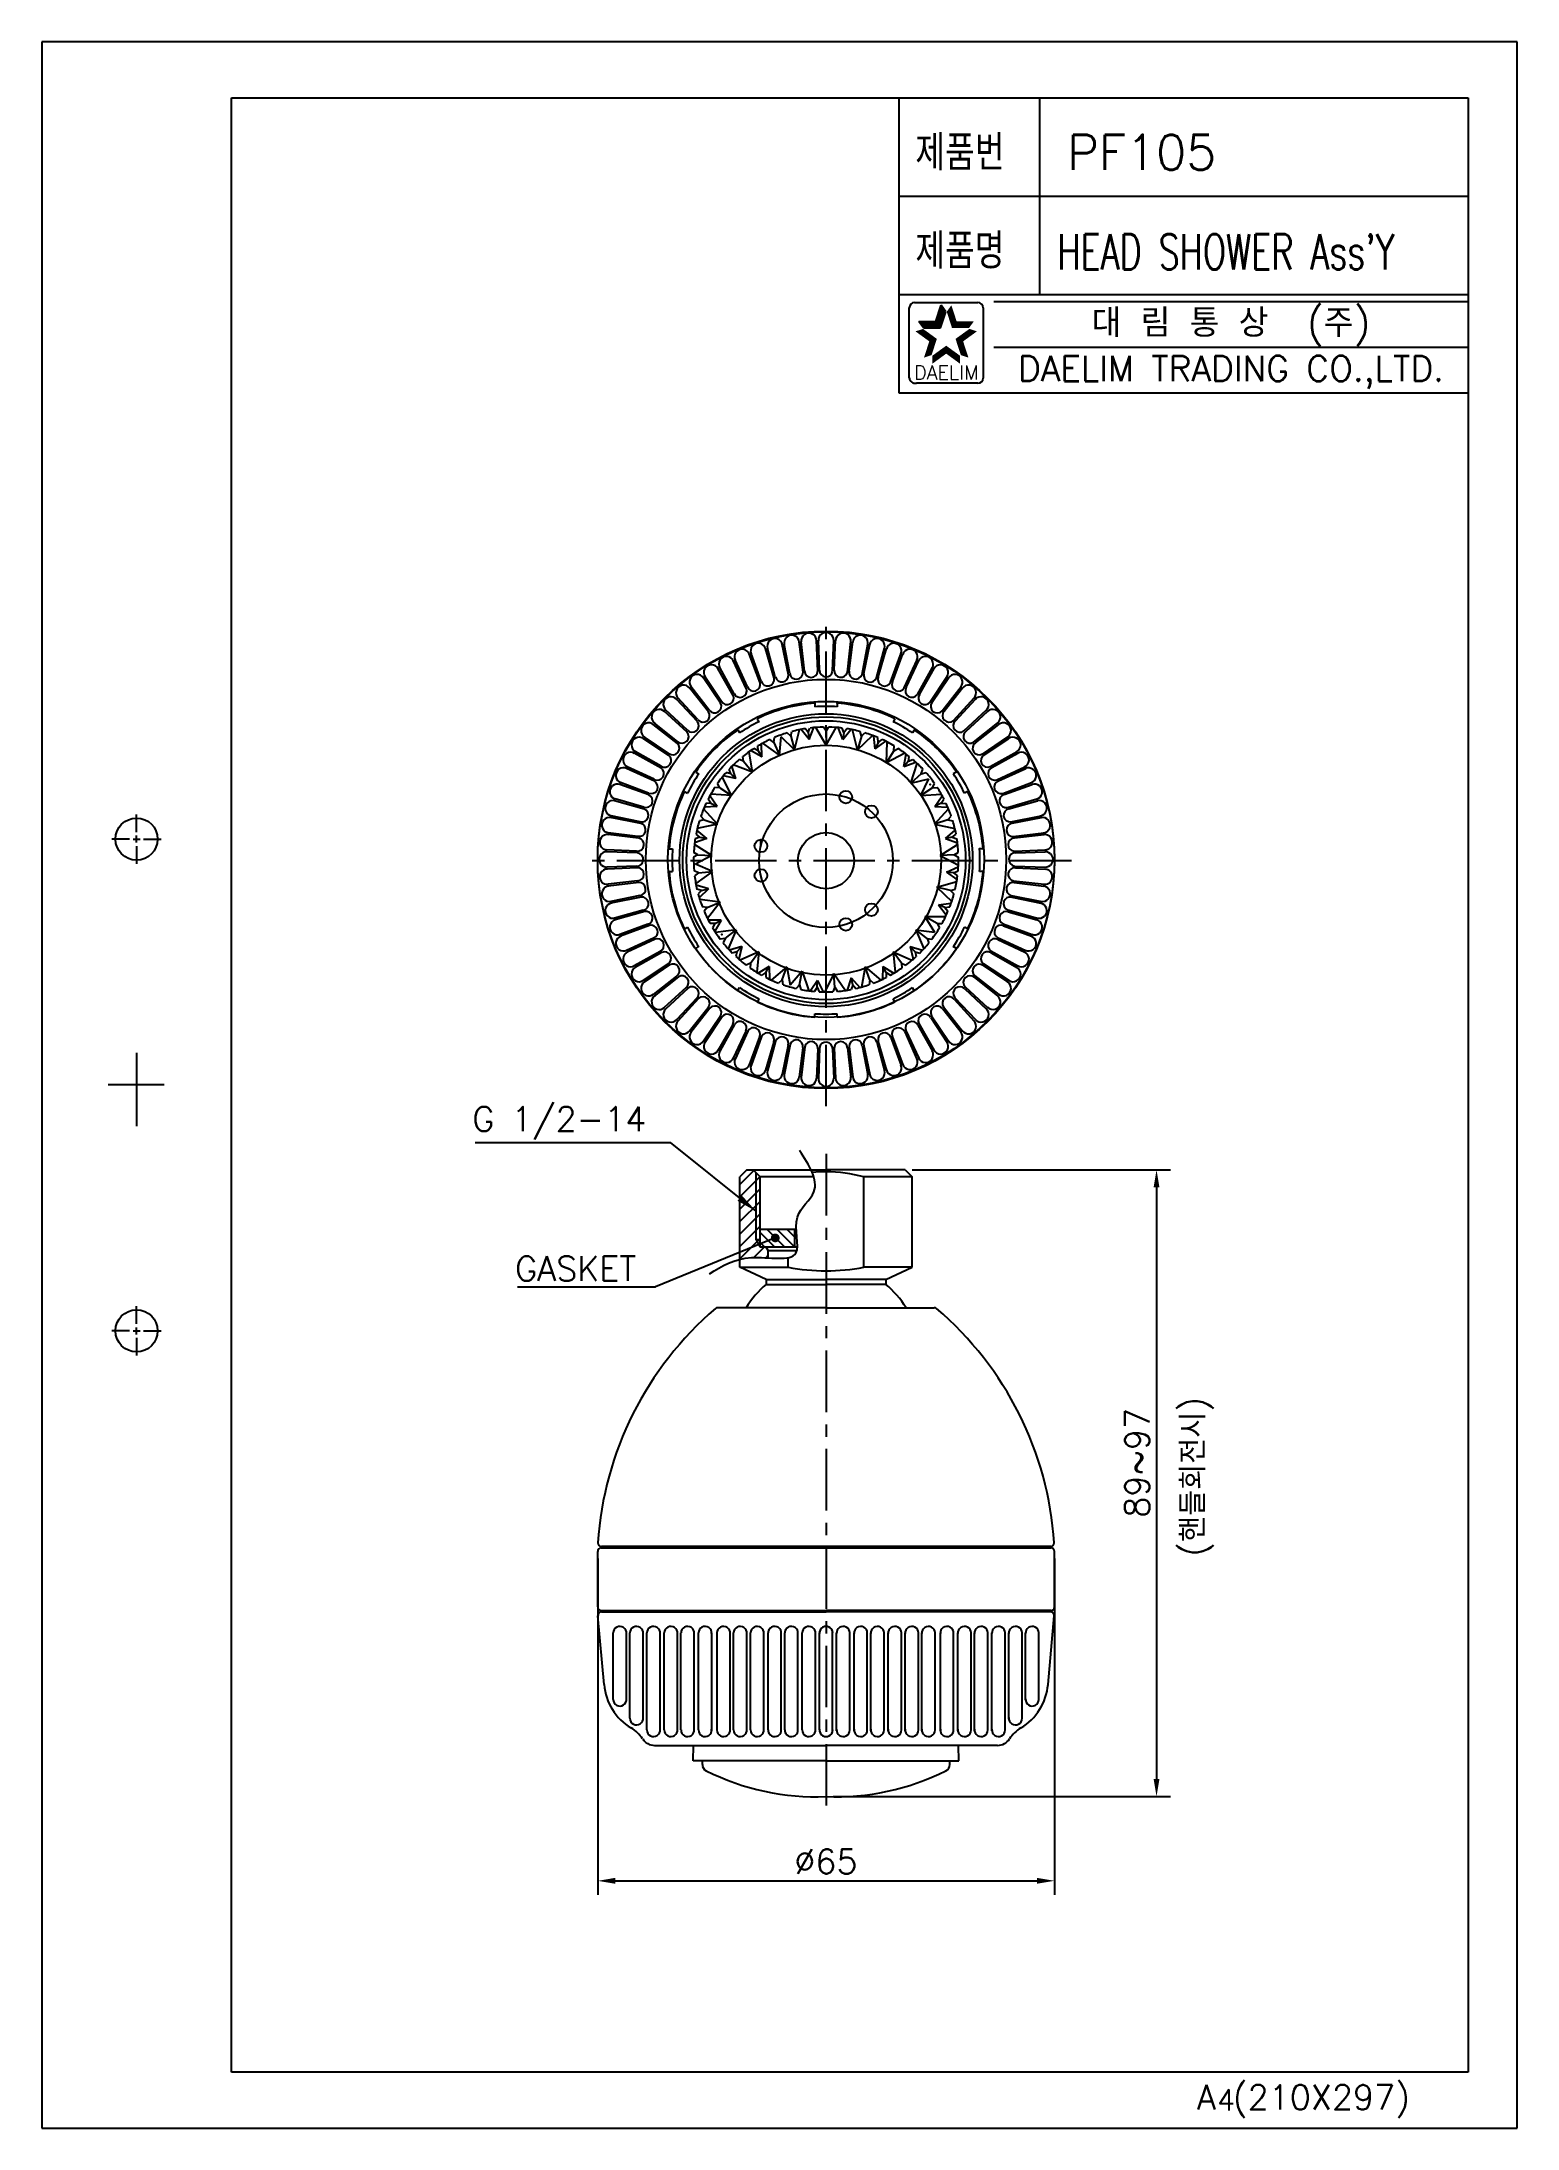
# Model space of a CAD drawing. Extents: x 62304 to 62514, y -28661 to -28364.
import ezdxf
from ezdxf.enums import TextEntityAlignment as Align

# ---------------------------------------------------------------- set-up
doc = ezdxf.new("R2010")
doc.units = 0
doc.header["$LTSCALE"] = 7
doc.header["$MEASUREMENT"] = 0
doc.linetypes.add('CENTER', pattern=[2, 1.25, -0.25, 0.25, -0.25])
doc.layers.get('0').update_dxf_attribs({"color": 2, "linetype": 'CONTINUOUS'})
for name, color, linetype in [('CL', 1, 'CENTER'), ('D', 2, 'CONTINUOUS'), ('DIM', 2, 'CONTINUOUS'), ('DWG', 7, 'CONTINUOUS'), ('HATCHING', 3, 'CONTINUOUS'), ('TXT', 4, 'CONTINUOUS')]:
    doc.layers.add(name, color=color, linetype=linetype)
doc.styles.add('GHS', font='ROMANS.shx', dxfattribs={"bigfont": 'GHS.shx'})
doc.styles.add('ROMANS', font='romans', dxfattribs={"bigfont": 'GHS.shx'})
doc.dimstyles.get("Standard").update_dxf_attribs({"dimscale": 0, "dimtxt": 3.5, "dimasz": 3, "dimexe": 2, "dimexo": 1, "dimgap": 1, "dimtad": 1, "dimdec": 4, "dimdsep": 46, "dimtxsty": 'GHS', "dimcen": 2, "dimclrd": 256, "dimclre": 256, "dimclrt": 256, "dimadec": 4, "dimazin": 2, "dimtfac": 1, "dimtdec": 4, "dimtmove": 0, "dimatfit": 0, "dimfxl": 0, "dimtolj": 1, "dimtzin": 0, "dimlwd": -1, "dimlwe": -1, "dimarcsym": 0})

msp = doc.modelspace()

# ---------------------------------------------------------------- texts
at = {"color": 7, "style": 'GHS'}
msp.add_text('PF105', height=5, dxfattribs=at).set_placement((62461.03, -28380.24), align=Align.MIDDLE)
at = {"style": 'GHS', "width": 0.7}
msp.add_text("HEAD SHOWER Ass'Y", height=5, dxfattribs=at).set_placement((62449.02, -28396.89))
at = {"color": 7, "linetype": 'Continuous'}
for s, height, style, p in [('대 림 통 상  (주)', 4, 'GHS', (62473.72, -28404.8)), ('DAELIM TRADING CO.,LTD.', 3.6, 'ROMANS', (62473.72, -28411.56))]:
    msp.add_text(s, height=height, dxfattribs=dict(at, style=style)).set_placement(p, align=Align.MIDDLE)
at = {"color": 2, "linetype": 'Continuous', "style": 'ROMANS'}
msp.add_text('DAELIM', height=2, dxfattribs=at).set_placement((62433.19, -28412.56), align=Align.CENTER)
at = {"color": 7, "style": 'GHS'}
msp.add_text('A (210X297)', height=3.5, dxfattribs=at).set_placement((62468.89, -28658.83))
at = {"layer": 'D', "style": 'GHS', "width": 0.8}
for s, p in [('제품번', (62428.8, -28382.8)), ('제품명', (62428.8, -28396.8))]:
    msp.add_text(s, height=5, dxfattribs=at).set_placement(p)
at = {"layer": 'DIM', "style": 'GHS'}
for s, p in [('G 1/2-14', (62365.75, -28519.58)), ('GASKET', (62371.83, -28540.88))]:
    msp.add_text(s, height=3.5, dxfattribs=at).set_placement(p)
msp.add_text('(핸들회전시)', height=3.5, rotation=90, dxfattribs=at).set_placement((62470.07, -28580.12))
at = {"layer": 'DIM', "insert": (62460.37, -28566.77), "char_height": 3.5, "attachment_point": 5, "rotation": 90, "style": 'GHS'}
msp.add_mtext('89~97', dxfattribs=at)
at = {"layer": 'DIM', "insert": (62416.07, -28623.52), "char_height": 3.5, "attachment_point": 5, "style": 'GHS'}
msp.add_mtext('\\A1;%%C65', dxfattribs=at)
at = {"layer": 'DWG', "style": 'GHS'}
msp.add_text('4', height=3, dxfattribs=at).set_placement((62471.73, -28658.96))

# ---------------------------------------------------------------- blocks, each defined once
blk = doc.blocks.new('BORDER')
for p, q in [((1, 1), (0, 1)), ((0, 1), (0, 0)), ((1, 0), (1, 1)), ((0, 0), (1, 0))]:
    blk.add_line(p, q)

# ---------------------------------------------------------------- hatches: boundary and pattern name
at = {"layer": 'HATCHING'}
h = msp.add_hatch(dxfattribs=at)
h.set_pattern_fill('ANSI31', color=256, scale=10, style=0)
h.set_pattern_definition([(45, (61046.321, -27855.2469), (-0.8838835, 0.8838835), [])])
edge = h.paths.add_edge_path()
edge.add_line((62406.13, -28525.49), (62405.71, -28525.07))
edge.add_line((62405.71, -28525.07), (62404.83, -28525.07))
edge.add_line((62404.83, -28525.07), (62403.83, -28526.07))
edge.add_line((62403.83, -28526.07), (62403.83, -28537.8))
edge.add_spline(control_points=[(62403.83, -28537.8), (62404.35, -28537.67), (62405.61, -28537.47), (62407.07, -28537.55), (62407.87, -28537.6)], knot_values=[4.886295, 4.886295, 4.886295, 4.886295, 6.425856, 8.406047, 8.406047, 8.406047, 8.406047], degree=3, periodic=0)
edge.add_line((62407.87, -28537.6), (62407.87, -28536.57))
edge.add_line((62407.87, -28536.57), (62407.59, -28536.07))
edge.add_line((62407.59, -28536.07), (62406.71, -28536.07))
edge.add_line((62406.71, -28536.07), (62406.71, -28536.02))
edge.add_line((62406.71, -28536.02), (62406.13, -28535.02))
edge.add_line((62406.13, -28535.02), (62406.13, -28525.49))
h.paths.add_polyline_path([(62406.71, -28526.07), (62406.13, -28525.49), (62406.13, -28535.02), (62406.71, -28535.02)], flags=17)
h.paths.add_polyline_path([(62406.71, -28535.02), (62406.13, -28535.02), (62406.71, -28536.02)], flags=17)
h = msp.add_hatch(dxfattribs=at)
h.set_pattern_fill('ANSI31', color=256, scale=8, angle=90, style=0)
h.set_pattern_definition([(135, (61046.321, -27855.2469), (-0.7071068, -0.7071068), [])])
h.paths.add_polyline_path([(62411.59, -28536.07), (62411.59, -28533.57), (62406.71, -28533.57), (62406.71, -28536.02), (62406.73, -28536.07)])

# ---------------------------------------------------------------- linework, layer by layer
at = {"color": 7}
for p, q in [((62426.46, -28372.49), (62426.46, -28414.49)), ((62446.46, -28372.49), (62446.46, -28400.49)), ((62426.46, -28386.49), (62507.46, -28386.49)), ((62426.46, -28400.49), (62507.46, -28400.49)), ((62426.46, -28414.49), (62507.46, -28414.49))]:
    msp.add_line(p, q, dxfattribs=at)
at = {"color": 2, "linetype": 'Continuous'}
for p, q in [((62428.69, -28401.61), (62437.69, -28401.61)), ((62439.96, -28401.49), (62507.46, -28401.49)), ((62427.94, -28412.36), (62427.94, -28402.36)), ((62438.44, -28402.36), (62438.44, -28412.36)), ((62439.96, -28407.99), (62507.46, -28407.99)), ((62437.69, -28413.11), (62428.94, -28413.11))]:
    msp.add_line(p, q, dxfattribs=at)
at = {"color": 2}
for p, q in [((62431.7, -28404.31), (62432.45, -28402)), ((62433.12, -28402.92), (62432.45, -28402)), ((62429.28, -28404.31), (62431.7, -28404.31)), ((62429.94, -28405.23), (62429.28, -28404.31)), ((62432.37, -28405.23), (62433.12, -28402.92)), ((62429.94, -28405.23), (62432.37, -28405.23))]:
    msp.add_line(p, q, dxfattribs=at)
for p, q in [((62317.96, -28476.99), (62317.96, -28474.49)), ((62316.96, -28477.99), (62314.46, -28477.99)), ((62317.46, -28477.99), (62318.46, -28477.99)), ((62317.96, -28478.49), (62317.96, -28477.49)), ((62317.96, -28478.99), (62317.96, -28481.49)), ((62318.96, -28477.99), (62321.46, -28477.99)), ((62317.95, -28508.41), (62317.95, -28518.87)), ((62321.88, -28512.99), (62313.9, -28512.99)), ((62317.96, -28546.99), (62317.96, -28544.49)), ((62317.96, -28548.49), (62317.96, -28547.49)), ((62316.96, -28547.99), (62314.46, -28547.99)), ((62317.46, -28547.99), (62318.46, -28547.99)), ((62317.96, -28548.99), (62317.96, -28551.49)), ((62318.96, -28547.99), (62321.46, -28547.99))]:
    msp.add_line(p, q)
for centre in [(62317.96, -28477.99), (62317.96, -28547.99)]:
    msp.add_circle(centre, 3)
at = {"color": 2, "linetype": 'Continuous'}
for centre, radius, start, end in [((62428.69, -28402.36), 0.75, 90, 180), ((62437.69, -28402.36), 0.75, 0, 90), ((62428.82, -28412.23), 0.884, 188.1301, 278.1301), ((62437.69, -28412.36), 0.75, 270, 0)]:
    msp.add_arc(centre, radius, start, end, dxfattribs=at)
at = {"color": 2}
for points in [[(62431.7, -28404.31), (62432.37, -28405.23), (62432.45, -28402), (62433.12, -28402.92)], [(62433.93, -28402), (62433.27, -28402.92), (62434.68, -28404.31), (62434.01, -28405.23)], [(62429.28, -28404.31), (62429.94, -28405.23), (62431.7, -28404.31), (62432.37, -28405.23)], [(62434.68, -28404.31), (62434.01, -28405.23), (62437.11, -28404.31), (62436.44, -28405.23)], [(62430.78, -28407.14), (62431.86, -28406.79), (62428.82, -28405.72), (62429.9, -28405.37)], [(62430.03, -28409.45), (62431.11, -28409.1), (62430.78, -28407.14), (62431.86, -28406.79)], [(62433.19, -28408.89), (62433.19, -28407.76), (62431.23, -28410.32), (62431.23, -28409.18)], [(62435.15, -28410.32), (62435.15, -28409.18), (62433.19, -28408.89), (62433.19, -28407.76)], [(62437.56, -28405.72), (62436.49, -28405.37), (62435.6, -28407.14), (62434.52, -28406.79)], [(62435.6, -28407.14), (62434.52, -28406.79), (62436.35, -28409.45), (62435.27, -28409.1)]]:
    msp.add_solid(points, dxfattribs=at)
at = {"layer": 'CL'}
for p, q in [((62416.09, -28516.02), (62416.09, -28446.12)), ((62451.04, -28481.07), (62381.13, -28481.07)), ((62416.09, -28522.8), (62416.09, -28615.73))]:
    msp.add_line(p, q, dxfattribs=at)
at = {"layer": 'DIM'}
for p, q in [((62366.15, -28521.19), (62393.95, -28521.19)), ((62428.34, -28525.07), (62465.12, -28525.07)), ((62463.12, -28527.57), (62463.12, -28611.77)), ((62372.18, -28541.71), (62391.83, -28541.71)), ((62448.59, -28580.39), (62448.59, -28628.27)), ((62417.09, -28614.27), (62465.12, -28614.27)), ((62386.09, -28626.27), (62446.09, -28626.27))]:
    msp.add_line(p, q, dxfattribs=at)
msp.add_lwpolyline([(62408.86, -28534.76), (62391.83, -28541.71)], dxfattribs=at)
at = {"layer": 'DIM', "const_width": 0.625, "flags": 128}
msp.add_lwpolyline([(62408.55, -28534.76, 1), (62409.17, -28534.76, 1)], format="xyb", close=True, dxfattribs=at)
at = {"layer": 'DIM'}
for points in [[(62462.71, -28527.57), (62463.54, -28527.57), (62463.12, -28525.07)], [(62462.71, -28611.77), (62463.54, -28611.77), (62463.12, -28614.27)], [(62386.09, -28625.85), (62386.09, -28626.69), (62383.59, -28626.27)], [(62446.09, -28625.85), (62446.09, -28626.69), (62448.59, -28626.27)]]:
    msp.add_solid(points, dxfattribs=at)
at = {"layer": 'DWG', "color": 2}
for p, q in [((62404.74, -28456.56), (62402.89, -28452.58)), ((62404.9, -28456.33), (62403.14, -28452.47)), ((62406.69, -28455.75), (62405.15, -28451.64)), ((62406.86, -28455.53), (62405.41, -28451.55)), ((62408.69, -28455.09), (62407.48, -28450.87)), ((62408.87, -28454.88), (62407.74, -28450.8)), ((62410.73, -28454.59), (62409.86, -28450.29)), ((62410.94, -28454.4), (62410.13, -28450.24)), ((62412.82, -28454.25), (62412.28, -28449.89)), ((62413.03, -28454.08), (62412.55, -28449.86)), ((62414.92, -28454.07), (62414.72, -28449.69)), ((62415.14, -28453.92), (62415, -28449.68)), ((62417.02, -28454.06), (62417.18, -28449.68)), ((62417.26, -28453.93), (62417.45, -28449.69)), ((62419.12, -28454.22), (62419.62, -28449.86)), ((62419.38, -28454.1), (62419.89, -28449.9)), ((62421.21, -28454.54), (62422.05, -28450.23)), ((62421.47, -28454.44), (62422.31, -28450.29)), ((62423.26, -28455.02), (62424.43, -28450.79)), ((62423.52, -28454.95), (62424.69, -28450.87)), ((62425.27, -28455.67), (62426.77, -28451.54)), ((62425.54, -28455.61), (62427.02, -28451.64)), ((62427.22, -28456.46), (62429.04, -28452.47)), ((62427.49, -28456.43), (62429.28, -28452.59)), ((62401.08, -28458.64), (62398.62, -28455)), ((62401.19, -28458.39), (62398.85, -28454.85)), ((62402.87, -28457.53), (62400.71, -28453.71)), ((62403, -28457.29), (62400.95, -28453.58)), ((62429.1, -28457.41), (62431.23, -28453.57)), ((62429.37, -28457.4), (62431.46, -28453.71)), ((62430.9, -28458.51), (62433.32, -28454.85)), ((62431.18, -28458.52), (62433.55, -28455)), ((62397.78, -28461.26), (62394.79, -28458.05)), ((62397.86, -28460.99), (62394.99, -28457.87)), ((62399.38, -28459.88), (62396.65, -28456.45)), ((62399.47, -28459.62), (62396.86, -28456.28)), ((62432.61, -28459.74), (62435.31, -28456.28)), ((62432.89, -28459.77), (62435.52, -28456.45)), ((62434.22, -28461.1), (62437.18, -28457.86)), ((62434.49, -28461.15), (62437.38, -28458.05)), ((62394.97, -28464.09), (62391.65, -28461.45)), ((62396.3, -28462.75), (62393.06, -28459.79)), ((62396.35, -28462.48), (62393.25, -28459.59)), ((62406.3, -28460.85), (62406.55, -28461.28)), ((62414.49, -28458.65), (62414.49, -28459.16)), ((62417.69, -28458.65), (62417.69, -28459.16)), ((62425.87, -28460.85), (62425.62, -28461.28)), ((62435.72, -28462.58), (62438.93, -28459.59)), ((62435.98, -28462.66), (62439.11, -28459.79)), ((62437.09, -28464.18), (62440.53, -28461.45)), ((62393.7, -28466.07), (62390.04, -28463.65)), ((62393.71, -28465.8), (62390.2, -28463.43)), ((62394.93, -28464.36), (62391.48, -28461.66)), ((62403.53, -28462.45), (62403.78, -28462.88)), ((62406.95, -28466.26), (62406.88, -28464.44)), ((62409.48, -28466.04), (62407.1, -28464.32)), ((62408.66, -28464.22), (62408.11, -28463.81)), ((62408.66, -28464.22), (62408.74, -28463.53)), ((62408.66, -28464.22), (62409.48, -28466.04)), ((62409.48, -28466.04), (62409.7, -28463.43)), ((62411.61, -28465.27), (62409.7, -28463.43)), ((62411.06, -28463.35), (62410.56, -28462.87)), ((62411.06, -28463.35), (62411.22, -28462.68)), ((62411.06, -28463.35), (62411.61, -28465.27)), ((62411.61, -28465.27), (62412.32, -28462.42)), ((62413.69, -28463.81), (62412.56, -28462.37)), ((62413.55, -28462.82), (62413.12, -28462.27)), ((62413.55, -28462.82), (62413.8, -28462.18)), ((62413.55, -28462.82), (62413.69, -28463.81)), ((62413.69, -28463.81), (62414.37, -28462.12)), ((62416.09, -28464.64), (62414.62, -28462.1)), ((62416.09, -28462.64), (62415.74, -28462.04)), ((62416.09, -28462.64), (62416.43, -28462.04)), ((62416.09, -28464.64), (62417.55, -28462.1)), ((62416.09, -28462.64), (62416.09, -28464.64)), ((62418.49, -28463.81), (62417.8, -28462.12)), ((62418.63, -28462.82), (62418.37, -28462.18)), ((62418.49, -28463.81), (62419.61, -28462.37)), ((62418.63, -28462.82), (62418.49, -28463.81)), ((62418.63, -28462.82), (62419.05, -28462.27)), ((62420.57, -28465.27), (62419.86, -28462.42)), ((62420.57, -28465.27), (62422.68, -28463.23)), ((62421.12, -28463.35), (62420.57, -28465.27)), ((62421.12, -28463.35), (62420.95, -28462.68)), ((62421.12, -28463.35), (62421.61, -28462.87)), ((62423.1, -28465.13), (62422.91, -28463.32)), ((62423.1, -28465.13), (62424.58, -28464.06)), ((62423.51, -28464.22), (62423.1, -28465.13)), ((62423.51, -28464.22), (62423.44, -28463.53)), ((62423.51, -28464.22), (62424.07, -28463.81)), ((62424.7, -28467.11), (62424.8, -28464.17)), ((62428.64, -28462.45), (62428.39, -28462.88)), ((62437.35, -28464.27), (62440.69, -28461.66)), ((62438.34, -28465.88), (62441.98, -28463.42)), ((62438.59, -28465.99), (62442.12, -28463.65)), ((62392.61, -28467.88), (62388.77, -28465.75)), ((62392.6, -28467.6), (62388.91, -28465.51)), ((62405.64, -28468.44), (62402.88, -28467.44)), ((62404.36, -28466.91), (62403.71, -28466.67)), ((62404.36, -28466.91), (62404.24, -28466.23)), ((62404.36, -28466.91), (62405.64, -28468.44)), ((62405.64, -28468.44), (62405.13, -28465.55)), ((62406.95, -28466.26), (62405.34, -28465.4)), ((62406.42, -28465.41), (62405.81, -28465.09)), ((62406.42, -28465.41), (62406.39, -28464.72)), ((62406.42, -28465.41), (62406.95, -28466.26)), ((62425.76, -28465.41), (62424.7, -28467.11)), ((62424.7, -28467.11), (62427.29, -28465.73)), ((62425.76, -28465.41), (62425.78, -28464.72)), ((62425.76, -28465.41), (62426.37, -28465.09)), ((62427.17, -28467.67), (62427.49, -28465.88)), ((62427.82, -28466.91), (62427.17, -28467.67)), ((62427.17, -28467.67), (62428.89, -28467.05)), ((62427.82, -28466.91), (62427.94, -28466.23)), ((62427.82, -28466.91), (62428.46, -28466.67)), ((62428.16, -28470.01), (62429.07, -28467.22)), ((62439.45, -28467.67), (62443.27, -28465.51)), ((62439.69, -28467.81), (62443.4, -28465.75)), ((62390.86, -28471.71), (62386.74, -28470.21)), ((62390.81, -28471.44), (62386.84, -28469.95)), ((62391.66, -28469.76), (62387.67, -28467.94)), ((62391.63, -28469.48), (62387.79, -28467.69)), ((62397.54, -28468.44), (62397.97, -28468.69)), ((62400.96, -28470.68), (62400.65, -28470.06)), ((62402.61, -28471.8), (62401.33, -28469.16)), ((62403.27, -28469.35), (62401.48, -28468.97)), ((62402.52, -28468.68), (62401.85, -28468.53)), ((62402.52, -28468.68), (62402.31, -28468.02)), ((62402.52, -28468.68), (62403.27, -28469.35)), ((62403.27, -28469.35), (62402.7, -28467.61)), ((62429.65, -28468.68), (62428.16, -28470.01)), ((62428.16, -28470.01), (62430.72, -28469.42)), ((62429.56, -28471.8), (62430.72, -28469.42)), ((62429.65, -28468.68), (62429.86, -28468.02)), ((62429.65, -28468.68), (62430.32, -28468.53)), ((62431.22, -28470.68), (62431.52, -28470.06)), ((62434.64, -28468.44), (62434.2, -28468.69)), ((62440.41, -28469.54), (62444.39, -28467.69)), ((62440.64, -28469.7), (62444.5, -28467.94)), ((62441.23, -28471.49), (62445.34, -28469.95)), ((62441.44, -28471.66), (62445.43, -28470.21)), ((62390.22, -28473.72), (62385.99, -28472.54)), ((62390.15, -28473.45), (62386.07, -28472.28)), ((62395.94, -28471.21), (62396.37, -28471.46)), ((62400.58, -28473.33), (62398.76, -28473.45)), ((62399.68, -28472.89), (62399, -28472.94)), ((62399.68, -28472.89), (62399.3, -28472.32)), ((62400.58, -28473.33), (62399.56, -28471.82)), ((62399.68, -28472.89), (62400.58, -28473.33)), ((62402.61, -28471.8), (62399.69, -28471.6)), ((62400.96, -28470.68), (62400.27, -28470.63)), ((62400.96, -28470.68), (62402.61, -28471.8)), ((62431.22, -28470.68), (62429.56, -28471.8)), ((62429.56, -28471.8), (62432.49, -28471.6)), ((62431.22, -28470.68), (62431.9, -28470.63)), ((62431.59, -28473.33), (62432.61, -28471.82)), ((62432.49, -28472.89), (62431.59, -28473.33)), ((62431.59, -28473.33), (62433.41, -28473.45)), ((62432.49, -28472.89), (62432.87, -28472.32)), ((62432.49, -28472.89), (62433.18, -28472.94)), ((62436.24, -28471.21), (62435.8, -28471.46)), ((62441.89, -28473.49), (62446.11, -28472.28)), ((62442.09, -28473.68), (62446.18, -28472.54)), ((62389.74, -28475.77), (62385.43, -28474.93)), ((62389.64, -28475.51), (62385.49, -28474.66)), ((62400.63, -28475.87), (62397.76, -28476.48)), ((62398.73, -28475.25), (62398.06, -28475.39)), ((62398.73, -28475.25), (62398.27, -28474.74)), ((62400.63, -28475.87), (62398.67, -28473.68)), ((62398.73, -28475.25), (62400.63, -28475.87)), ((62431.54, -28475.87), (62433.51, -28473.68)), ((62433.44, -28475.25), (62431.54, -28475.87)), ((62431.54, -28475.87), (62434.41, -28476.48)), ((62433.44, -28475.25), (62433.9, -28474.74)), ((62433.44, -28475.25), (62434.12, -28475.39)), ((62442.39, -28475.54), (62446.69, -28474.66)), ((62442.58, -28475.74), (62446.74, -28474.93)), ((62389.42, -28477.85), (62385.06, -28477.35)), ((62389.3, -28477.6), (62385.09, -28477.08)), ((62399.85, -28480.32), (62397.36, -28478.77)), ((62399.1, -28477.89), (62397.39, -28478.52)), ((62398.11, -28477.72), (62397.47, -28477.95)), ((62398.11, -28477.72), (62397.59, -28477.28)), ((62399.1, -28477.89), (62397.7, -28476.72)), ((62398.11, -28477.72), (62399.1, -28477.89)), ((62406.82, -28478.97), (62406.82, -28478.05)), ((62432.33, -28480.32), (62434.82, -28478.77)), ((62433.07, -28477.89), (62434.47, -28476.72)), ((62434.06, -28477.72), (62433.07, -28477.89)), ((62433.07, -28477.89), (62434.79, -28478.52)), ((62434.06, -28477.72), (62434.59, -28477.28)), ((62434.06, -28477.72), (62434.71, -28477.95)), ((62442.73, -28477.62), (62447.08, -28477.08)), ((62442.9, -28477.83), (62447.11, -28477.35)), ((62389.26, -28479.95), (62384.88, -28479.8)), ((62389.12, -28481.83), (62384.88, -28481.98)), ((62389.13, -28479.71), (62384.89, -28479.53)), ((62389.27, -28482.06), (62384.89, -28482.25)), ((62393.74, -28479.4), (62394.24, -28479.4)), ((62397.85, -28480.25), (62397.24, -28480.57)), ((62397.85, -28480.25), (62397.26, -28479.89)), ((62399.85, -28480.32), (62397.51, -28481.56)), ((62399.93, -28482.59), (62397.51, -28481.56)), ((62397.85, -28480.25), (62399.85, -28480.32)), ((62434.33, -28480.25), (62432.33, -28480.32)), ((62432.33, -28480.32), (62434.92, -28481.7)), ((62433.24, -28482.69), (62434.91, -28481.95)), ((62434.33, -28480.25), (62434.91, -28479.89)), ((62434.33, -28480.25), (62434.93, -28480.57)), ((62438.43, -28479.4), (62437.93, -28479.4)), ((62442.9, -28479.72), (62447.29, -28479.53)), ((62442.91, -28481.82), (62447.3, -28481.98)), ((62443.05, -28482.07), (62447.28, -28482.25)), ((62443.06, -28479.95), (62447.29, -28479.8)), ((62389.27, -28483.94), (62385.06, -28484.42)), ((62389.44, -28484.16), (62385.09, -28484.69)), ((62393.74, -28482.6), (62394.24, -28482.6)), ((62397.94, -28482.8), (62397.31, -28482.52)), ((62397.94, -28482.8), (62397.38, -28483.2)), ((62399.93, -28482.59), (62397.55, -28484.31)), ((62399.35, -28485.06), (62397.6, -28484.56)), ((62398.38, -28485.3), (62397.72, -28485.11)), ((62397.94, -28482.8), (62399.93, -28482.59)), ((62399.35, -28485.06), (62398.04, -28486.33)), ((62398.38, -28485.3), (62399.35, -28485.06)), ((62431.85, -28484.82), (62434.68, -28484.01)), ((62431.85, -28484.82), (62433.97, -28486.86)), ((62433.79, -28485.3), (62431.85, -28484.82)), ((62433.24, -28482.69), (62434.72, -28483.76)), ((62434.24, -28482.8), (62433.24, -28482.69)), ((62433.79, -28485.3), (62434.46, -28485.11)), ((62434.24, -28482.8), (62434.87, -28482.52)), ((62434.24, -28482.8), (62434.79, -28483.2)), ((62438.43, -28482.6), (62437.93, -28482.6)), ((62442.76, -28483.93), (62447.12, -28484.42)), ((62442.87, -28484.18), (62447.08, -28484.69)), ((62389.6, -28486.04), (62385.44, -28486.85)), ((62389.78, -28486.24), (62385.48, -28487.11)), ((62390.08, -28488.1), (62386, -28489.23)), ((62398.38, -28485.3), (62397.88, -28485.78)), ((62401.02, -28486.98), (62398.11, -28486.57)), ((62399.17, -28487.72), (62398.48, -28487.63)), ((62399.17, -28487.72), (62398.74, -28488.27)), ((62399.17, -28487.72), (62401.02, -28486.98)), ((62401.02, -28486.98), (62399.21, -28489.29)), ((62432.08, -28487.35), (62433.88, -28487.1)), ((62432.08, -28487.35), (62433.2, -28488.79)), ((62433.01, -28487.72), (62432.08, -28487.35)), ((62433.01, -28487.72), (62433.69, -28487.63)), ((62433.01, -28487.72), (62433.43, -28488.27)), ((62433.79, -28485.3), (62434.29, -28485.78)), ((62441.95, -28488.06), (62446.18, -28489.23)), ((62442.44, -28486.01), (62446.74, -28486.85)), ((62442.53, -28486.27), (62446.68, -28487.11)), ((62390.28, -28488.29), (62386.07, -28489.5)), ((62390.73, -28490.12), (62386.74, -28491.57)), ((62390.94, -28490.29), (62386.83, -28491.83)), ((62395.94, -28490.78), (62396.37, -28490.53)), ((62401.15, -28489.51), (62399.33, -28489.51)), ((62400.28, -28490.01), (62399.59, -28490.01)), ((62400.28, -28490.01), (62399.94, -28490.61)), ((62401.15, -28489.51), (62400.24, -28491.09)), ((62400.28, -28490.01), (62401.15, -28489.51)), ((62403.28, -28490.89), (62400.37, -28491.3)), ((62401.71, -28492.12), (62403.28, -28490.89)), ((62403.28, -28490.89), (62402.18, -28493.62)), ((62430.47, -28492.12), (62428.89, -28490.89)), ((62428.89, -28490.89), (62431.51, -28491.26)), ((62428.89, -28490.89), (62429.99, -28493.62)), ((62430.16, -28489.01), (62431.51, -28491.26)), ((62431.89, -28490.01), (62430.16, -28489.01)), ((62430.16, -28489.01), (62433.1, -28489.01)), ((62431.89, -28490.01), (62432.58, -28490.01)), ((62431.89, -28490.01), (62432.24, -28490.61)), ((62436.24, -28490.78), (62435.8, -28490.53)), ((62441.31, -28490.07), (62445.43, -28491.57)), ((62441.36, -28490.34), (62445.33, -28491.82)), ((62442.03, -28488.33), (62446.1, -28489.49)), ((62391.53, -28492.08), (62387.67, -28493.84)), ((62391.76, -28492.23), (62387.78, -28494.09)), ((62392.48, -28493.97), (62388.78, -28496.03)), ((62392.72, -28494.11), (62388.91, -28496.27)), ((62397.54, -28493.55), (62397.97, -28493.3)), ((62401.71, -28492.12), (62401.02, -28492.22)), ((62401.71, -28492.12), (62401.45, -28492.76)), ((62404.1, -28493.3), (62402.35, -28493.8)), ((62403.41, -28494.02), (62402.75, -28494.21)), ((62403.41, -28494.02), (62403.24, -28494.68)), ((62403.41, -28494.02), (62404.1, -28493.3)), ((62404.1, -28493.3), (62403.66, -28495.06)), ((62406.53, -28494.03), (62403.85, -28495.23)), ((62405.36, -28495.65), (62406.53, -28494.03)), ((62406.53, -28494.03), (62406.23, -28496.95)), ((62425.64, -28494.03), (62428.32, -28495.23)), ((62426.81, -28495.65), (62425.64, -28494.03)), ((62425.64, -28494.03), (62425.94, -28496.95)), ((62428.07, -28493.3), (62429.82, -28493.8)), ((62428.07, -28493.3), (62428.51, -28495.06)), ((62428.76, -28494.02), (62428.07, -28493.3)), ((62428.76, -28494.02), (62428.93, -28494.68)), ((62428.76, -28494.02), (62429.43, -28494.21)), ((62430.47, -28492.12), (62431.15, -28492.22)), ((62430.47, -28492.12), (62430.73, -28492.76)), ((62434.64, -28493.55), (62434.2, -28493.3)), ((62439.56, -28493.9), (62443.4, -28496.03)), ((62439.57, -28494.18), (62443.26, -28496.26)), ((62440.51, -28492.02), (62444.5, -28493.84)), ((62440.54, -28492.29), (62444.39, -28494.08)), ((62393.58, -28495.78), (62390.05, -28498.12)), ((62393.83, -28495.9), (62390.2, -28498.35)), ((62405.36, -28495.65), (62404.73, -28495.93)), ((62405.36, -28495.65), (62405.29, -28496.34)), ((62407.99, -28496.12), (62406.44, -28497.08)), ((62407.52, -28497), (62406.93, -28497.37)), ((62407.52, -28497), (62407.99, -28496.12)), ((62407.52, -28497), (62407.54, -28497.69)), ((62407.99, -28496.12), (62408.05, -28497.94)), ((62410.53, -28496.16), (62408.28, -28498.05)), ((62409.84, -28498.04), (62410.53, -28496.16)), ((62410.53, -28496.16), (62410.99, -28498.77)), ((62412.71, -28496.78), (62410.99, -28498.77)), ((62412.29, -28498.74), (62412.71, -28496.78)), ((62412.71, -28496.78), (62413.62, -28499.58)), ((62417.22, -28497.1), (62415.93, -28499.74)), ((62417.22, -28497.1), (62418.86, -28499.53)), ((62417.36, -28499.09), (62417.22, -28497.1)), ((62421.64, -28496.16), (62421.13, -28499.05)), ((62422.33, -28498.04), (62421.64, -28496.16)), ((62421.64, -28496.16), (62423.89, -28498.05)), ((62424.18, -28496.12), (62424.12, -28497.94)), ((62424.18, -28496.12), (62425.73, -28497.08)), ((62424.65, -28497), (62424.18, -28496.12)), ((62424.65, -28497), (62424.63, -28497.69)), ((62424.65, -28497), (62425.24, -28497.37)), ((62426.81, -28495.65), (62426.89, -28496.34)), ((62426.81, -28495.65), (62427.44, -28495.93)), ((62438.46, -28495.98), (62441.97, -28498.35)), ((62438.47, -28495.7), (62442.13, -28498.13)), ((62394.82, -28497.5), (62391.48, -28500.11)), ((62395.08, -28497.6), (62391.65, -28500.33)), ((62396.19, -28499.12), (62393.06, -28501.98)), ((62396.46, -28499.19), (62393.25, -28502.19)), ((62403.53, -28499.55), (62403.78, -28499.11)), ((62409.84, -28498.04), (62409.32, -28498.48)), ((62409.84, -28498.04), (62409.96, -28498.72)), ((62412.29, -28498.74), (62411.83, -28499.25)), ((62412.29, -28498.74), (62412.5, -28499.39)), ((62414.88, -28498.1), (62413.86, -28499.61)), ((62414.81, -28499.09), (62414.43, -28499.67)), ((62414.81, -28499.09), (62414.88, -28498.1)), ((62414.81, -28499.09), (62415.12, -28499.71)), ((62414.88, -28498.1), (62415.68, -28499.73)), ((62417.36, -28499.09), (62417.06, -28499.71)), ((62417.36, -28499.09), (62417.74, -28499.67)), ((62419.67, -28497.76), (62419.11, -28499.49)), ((62419.67, -28497.76), (62420.89, -28499.12)), ((62419.88, -28498.74), (62419.67, -28497.76)), ((62419.88, -28498.74), (62419.67, -28499.39)), ((62419.88, -28498.74), (62420.34, -28499.25)), ((62422.33, -28498.04), (62422.21, -28498.72)), ((62422.33, -28498.04), (62422.86, -28498.48)), ((62428.64, -28499.55), (62428.39, -28499.11)), ((62435.82, -28499.29), (62438.92, -28502.18)), ((62435.88, -28499.02), (62439.11, -28501.99)), ((62437.21, -28497.69), (62440.52, -28500.33)), ((62437.24, -28497.41), (62440.7, -28500.12)), ((62397.68, -28500.62), (62394.79, -28503.72)), ((62397.95, -28500.68), (62394.99, -28503.91)), ((62399.29, -28502.01), (62396.65, -28505.32)), ((62399.56, -28502.04), (62396.86, -28505.5)), ((62406.3, -28501.15), (62406.55, -28500.71)), ((62414.49, -28503.34), (62414.49, -28502.84)), ((62417.69, -28503.34), (62417.69, -28502.84)), ((62425.87, -28501.15), (62425.62, -28500.71)), ((62432.7, -28502.15), (62435.31, -28505.49)), ((62432.8, -28501.89), (62435.53, -28505.33)), ((62434.32, -28500.78), (62437.18, -28503.91)), ((62434.39, -28500.52), (62437.39, -28503.73)), ((62401, -28503.26), (62398.63, -28506.77)), ((62401.27, -28503.27), (62398.85, -28506.93)), ((62402.8, -28504.38), (62400.71, -28508.06)), ((62403.07, -28504.36), (62400.95, -28508.2)), ((62404.68, -28505.35), (62402.89, -28509.19)), ((62404.96, -28505.31), (62403.14, -28509.31)), ((62425.49, -28506.03), (62427.02, -28510.14)), ((62427.28, -28505.44), (62429.03, -28509.3)), ((62427.43, -28505.22), (62429.28, -28509.19)), ((62429.17, -28504.49), (62431.22, -28508.2)), ((62429.3, -28504.25), (62431.46, -28508.07)), ((62430.98, -28503.39), (62433.32, -28506.93)), ((62431.1, -28503.14), (62433.55, -28506.78)), ((62406.64, -28506.16), (62405.15, -28510.14)), ((62406.91, -28506.11), (62405.41, -28510.23)), ((62408.65, -28506.83), (62407.48, -28510.9)), ((62408.91, -28506.75), (62407.74, -28510.98)), ((62410.71, -28507.33), (62409.86, -28511.49)), ((62410.96, -28507.24), (62410.13, -28511.54)), ((62412.8, -28507.67), (62412.28, -28511.88)), ((62413.05, -28507.56), (62412.55, -28511.92)), ((62414.91, -28507.85), (62414.72, -28512.08)), ((62415.15, -28507.71), (62415, -28512.1)), ((62417.03, -28507.86), (62417.18, -28512.09)), ((62417.26, -28507.7), (62417.45, -28512.09)), ((62419.14, -28507.7), (62419.62, -28511.91)), ((62419.36, -28507.53), (62419.89, -28511.89)), ((62421.24, -28507.38), (62422.04, -28511.54)), ((62421.44, -28507.19), (62422.31, -28511.49)), ((62423.3, -28506.89), (62424.43, -28510.98)), ((62423.48, -28506.69), (62424.69, -28510.91)), ((62425.32, -28506.25), (62426.77, -28510.23)), ((62404.83, -28525.07), (62403.83, -28526.07)), ((62403.83, -28538.92), (62403.83, -28526.07)), ((62404.83, -28525.07), (62416.08, -28525.07)), ((62406.71, -28526.07), (62405.71, -28525.07)), ((62406.13, -28535.02), (62406.13, -28525.49)), ((62406.71, -28536.07), (62406.71, -28526.07)), ((62414.35, -28526.07), (62406.71, -28526.07)), ((62427.34, -28525.07), (62416.09, -28525.07)), ((62428.34, -28526.07), (62421.48, -28526.07)), ((62421.48, -28538.92), (62421.48, -28526.07)), ((62427.34, -28525.07), (62428.34, -28526.07)), ((62428.34, -28538.92), (62428.34, -28526.07)), ((62406.71, -28535.02), (62406.13, -28535.02)), ((62406.13, -28535.02), (62406.73, -28536.07)), ((62411.86, -28533.57), (62406.71, -28533.57)), ((62411.59, -28533.57), (62411.59, -28536.07)), ((62412.01, -28536.07), (62406.71, -28536.07)), ((62407.87, -28536.57), (62407.59, -28536.07)), ((62407.87, -28537.6), (62407.87, -28536.57)), ((62407.87, -28536.57), (62411.94, -28536.57)), ((62410.69, -28538.92), (62410.69, -28537.57)), ((62403.83, -28538.92), (62410.69, -28538.92)), ((62407.58, -28540.67), (62403.83, -28538.92)), ((62407.58, -28540.67), (62416.08, -28540.67)), ((62407.58, -28540.67), (62407.58, -28541.38)), ((62407.58, -28541.38), (62416.08, -28541.38)), ((62424.59, -28540.67), (62416.09, -28540.67)), ((62424.59, -28541.38), (62416.09, -28541.38)), ((62428.34, -28538.92), (62421.48, -28538.92)), ((62424.59, -28540.67), (62428.34, -28538.92)), ((62424.59, -28540.67), (62424.59, -28541.38)), ((62416.08, -28544.69), (62400.66, -28544.69)), ((62416.08, -28544.69), (62431.5, -28544.69)), ((62383.59, -28587.29), (62383.59, -28579.39)), ((62384.09, -28578.69), (62416.09, -28578.69)), ((62384.09, -28578.89), (62448.09, -28578.89)), ((62448.06, -28578.69), (62384.11, -28578.69)), ((62448.09, -28578.69), (62416.09, -28578.69)), ((62448.59, -28587.29), (62448.59, -28579.39)), ((62383.59, -28580.39), (62383.59, -28628.27)), ((62384.49, -28598.34), (62383.63, -28588.54)), ((62384.09, -28587.79), (62416.09, -28587.79)), ((62384.13, -28587.99), (62416.09, -28587.99)), ((62448.09, -28587.79), (62416.09, -28587.79)), ((62448.04, -28587.99), (62416.09, -28587.99)), ((62447.68, -28598.34), (62448.54, -28588.54)), ((62385.8, -28600.46), (62385.8, -28590.99)), ((62387.68, -28600.56), (62387.68, -28590.99)), ((62388.18, -28603.14), (62388.18, -28590.99)), ((62390.05, -28603.24), (62390.05, -28590.99)), ((62390.59, -28604.8), (62390.59, -28590.99)), ((62392.47, -28604.9), (62392.47, -28590.99)), ((62393.07, -28604.8), (62393.07, -28590.99)), ((62394.95, -28604.9), (62394.95, -28590.99)), ((62395.44, -28604.8), (62395.44, -28590.99)), ((62397.32, -28604.9), (62397.32, -28590.99)), ((62397.93, -28604.8), (62397.93, -28590.99)), ((62399.81, -28604.9), (62399.81, -28590.99)), ((62400.57, -28604.8), (62400.57, -28590.99)), ((62402.45, -28604.9), (62402.45, -28590.99)), ((62402.94, -28604.8), (62402.94, -28590.99)), ((62404.82, -28604.9), (62404.82, -28590.99)), ((62405.36, -28604.8), (62405.36, -28590.99)), ((62407.24, -28604.9), (62407.24, -28590.99)), ((62407.83, -28604.8), (62407.83, -28590.99)), ((62409.71, -28604.9), (62409.71, -28590.99)), ((62410.21, -28604.8), (62410.21, -28590.99)), ((62412.09, -28604.9), (62412.09, -28590.99)), ((62412.7, -28604.8), (62412.7, -28590.99)), ((62414.58, -28604.9), (62414.58, -28590.99)), ((62415.14, -28604.8), (62415.14, -28590.99)), ((62417.02, -28604.9), (62417.02, -28590.99)), ((62417.03, -28604.8), (62417.03, -28590.99)), ((62417.6, -28604.9), (62417.6, -28590.99)), ((62419.48, -28604.8), (62419.48, -28590.99)), ((62420.09, -28604.9), (62420.09, -28590.99)), ((62421.96, -28604.8), (62421.96, -28590.99)), ((62422.46, -28604.9), (62422.46, -28590.99)), ((62424.34, -28604.8), (62424.34, -28590.99)), ((62424.94, -28604.9), (62424.94, -28590.99)), ((62426.82, -28604.8), (62426.82, -28590.99)), ((62427.35, -28604.9), (62427.35, -28590.99)), ((62429.23, -28604.8), (62429.23, -28590.99)), ((62429.73, -28604.9), (62429.73, -28590.99)), ((62431.61, -28604.8), (62431.61, -28590.99)), ((62432.36, -28604.9), (62432.36, -28590.99)), ((62434.24, -28604.8), (62434.24, -28590.99)), ((62434.85, -28604.9), (62434.85, -28590.99)), ((62436.73, -28604.8), (62436.73, -28590.99)), ((62437.22, -28604.9), (62437.22, -28590.99)), ((62439.1, -28604.8), (62439.1, -28590.99)), ((62439.7, -28604.9), (62439.7, -28590.99)), ((62441.58, -28604.8), (62441.58, -28590.99)), ((62442.12, -28603.24), (62442.12, -28590.99)), ((62444, -28603.14), (62444, -28590.99)), ((62444.49, -28600.56), (62444.49, -28590.99)), ((62446.37, -28600.46), (62446.37, -28590.99)), ((62391.67, -28606.99), (62416.09, -28606.99)), ((62397.19, -28609.19), (62397.22, -28606.99)), ((62440.51, -28606.99), (62416.09, -28606.99)), ((62434.99, -28609.19), (62434.95, -28606.99)), ((62416.09, -28609.19), (62397.19, -28609.19)), ((62398.49, -28609.72), (62398.49, -28609.19)), ((62416.09, -28609.19), (62434.99, -28609.19)), ((62433.69, -28609.72), (62433.69, -28609.19))]:
    msp.add_line(p, q, dxfattribs=at)
for centre, radius in [((62416.09, -28480.89), 32.5), ((62416.09, -28481), 32.5), ((62416.09, -28480.89), 25.64), ((62416.09, -28480.89), 22.5), ((62416.09, -28481), 20.85), ((62416.09, -28481), 20.4), ((62416.09, -28481), 19.85), ((62416.09, -28481), 16.36), ((62416.09, -28481.07), 9.5), ((62418.9, -28472), 0.9), ((62422.54, -28474.1), 0.9), ((62406.82, -28478.97), 0.9), ((62416.09, -28481.07), 4), ((62406.82, -28483.17), 0.9), ((62422.54, -28488.04), 0.9), ((62418.9, -28490.14), 0.9)]:
    msp.add_circle(centre, radius, dxfattribs=at)
for centre, radius, start, end in [((62408.8, -28450.54), 1.09, 9.4654, 197.2612), ((62411.2, -28450.06), 1.09, 4.9654, 192.7612), ((62413.64, -28449.77), 1.09, 0.4654, 188.2612), ((62416.09, -28449.68), 1.09, 355.9654, 183.7612), ((62418.54, -28449.77), 1.09, 351.4654, 179.2612), ((62420.97, -28450.06), 1.09, 346.9654, 174.7612), ((62423.37, -28450.54), 1.09, 342.4654, 170.2612), ((62401.92, -28453.08), 1.09, 22.9654, 210.7612), ((62404.14, -28452.05), 1.09, 18.4654, 206.2612), ((62406.44, -28451.21), 1.09, 13.9654, 201.7612), ((62425.73, -28451.21), 1.09, 337.9654, 165.7612), ((62428.03, -28452.05), 1.09, 333.4654, 161.2612), ((62430.26, -28453.08), 1.09, 328.9654, 156.7612), ((62397.74, -28455.64), 1.09, 31.9654, 219.7612), ((62399.78, -28454.28), 1.09, 27.4654, 215.2612), ((62407.76, -28455.26), 0.943, 196.4254, 10.8434), ((62409.8, -28454.69), 0.943, 191.9254, 6.3434), ((62411.87, -28454.28), 0.943, 187.4254, 1.8434), ((62413.97, -28454.03), 0.943, 182.9254, 357.3434), ((62416.09, -28453.95), 0.943, 178.4254, 352.8434), ((62418.2, -28454.03), 0.943, 173.9254, 348.3434), ((62420.3, -28454.28), 0.943, 169.4254, 343.8434), ((62422.38, -28454.69), 0.943, 164.9254, 339.3434), ((62424.41, -28455.26), 0.943, 160.4254, 334.8434), ((62432.39, -28454.28), 1.09, 324.4654, 152.2612), ((62434.43, -28455.64), 1.09, 319.9654, 147.7612), ((62394.02, -28458.82), 1.09, 40.9654, 228.7612), ((62395.82, -28457.16), 1.09, 36.4654, 224.2612), ((62402.01, -28457.91), 0.943, 209.9254, 24.3434), ((62403.86, -28456.88), 0.943, 205.4254, 19.8434), ((62405.78, -28456), 0.943, 200.9254, 15.3434), ((62426.4, -28456), 0.943, 155.9254, 330.3434), ((62428.32, -28456.88), 0.943, 151.4254, 325.8434), ((62430.16, -28457.92), 0.943, 146.9254, 321.3434), ((62431.92, -28459.09), 0.943, 142.4254, 316.8434), ((62436.36, -28457.16), 1.09, 315.4654, 143.2612), ((62438.16, -28458.82), 1.09, 310.9654, 138.7612), ((62390.84, -28462.54), 1.09, 49.9654, 237.7612), ((62392.35, -28460.62), 1.09, 45.4654, 233.2612), ((62397.04, -28461.84), 0.943, 223.4254, 37.8434), ((62398.59, -28460.4), 0.943, 218.9254, 33.3434), ((62400.25, -28459.09), 0.943, 214.4254, 28.8434), ((62416.09, -28481), 21.9, 115.8103, 124.1897), ((62416.09, -28481), 22.4, 94.096, 115.904), ((62416.09, -28481), 21.9, 85.8103, 94.1897), ((62416.09, -28481), 22.4, 64.096, 85.904), ((62416.09, -28481), 21.9, 55.8103, 64.1897), ((62433.59, -28460.4), 0.943, 137.9254, 312.3434), ((62435.14, -28461.84), 0.943, 133.4254, 307.8434), ((62439.82, -28460.62), 1.09, 306.4654, 134.2612), ((62441.34, -28462.54), 1.09, 301.9654, 129.7612), ((62389.48, -28464.58), 1.09, 54.4654, 242.2612), ((62394.29, -28465.05), 0.943, 232.4254, 46.8434), ((62395.6, -28463.39), 0.943, 227.9254, 42.3434), ((62416.09, -28481), 22.4, 124.096, 145.904), ((62416.09, -28480.89), 18.85, 115.0475, 120.9525), ((62416.09, -28480.89), 18.85, 118.4668, 119.2297), ((62416.09, -28480.89), 18.85, 107.0475, 112.9525), ((62416.09, -28480.89), 18.85, 99.0475, 104.9525), ((62416.09, -28480.89), 18.85, 100.7703, 101.5332), ((62416.09, -28480.89), 18.85, 91.0475, 96.9525), ((62416.09, -28480.89), 18.85, 94.4668, 95.2297), ((62416.09, -28480.89), 18.85, 83.0475, 88.9525), ((62416.09, -28480.89), 18.85, 84.7703, 85.5332), ((62416.09, -28480.89), 18.85, 75.0475, 80.9525), ((62416.09, -28480.89), 18.85, 78.4668, 79.2297), ((62416.09, -28480.89), 18.85, 67.0475, 72.9525), ((62416.09, -28480.89), 18.85, 68.7703, 69.5332), ((62416.09, -28480.89), 18.85, 59.0475, 64.9525), ((62416.09, -28480.89), 18.85, 62.4668, 63.2297), ((62416.09, -28481), 22.4, 34.096, 55.904), ((62436.57, -28463.39), 0.943, 128.9254, 303.3434), ((62437.88, -28465.05), 0.943, 124.4254, 298.8434), ((62442.7, -28464.58), 1.09, 297.4654, 125.2612), ((62388.28, -28466.72), 1.09, 58.9654, 246.7612), ((62393.11, -28466.81), 0.943, 236.9254, 51.3434), ((62416.09, -28480.89), 18.85, 131.0475, 136.9525), ((62416.09, -28480.89), 18.85, 134.4668, 135.2297), ((62416.09, -28480.89), 18.85, 123.0475, 128.9525), ((62416.09, -28480.89), 18.85, 124.7703, 125.5332), ((62416.09, -28480.89), 18.85, 51.0475, 56.9525), ((62416.09, -28480.89), 18.85, 52.7703, 53.5332), ((62416.09, -28480.89), 18.85, 43.0475, 48.9525), ((62416.09, -28480.89), 18.85, 46.4668, 47.2297), ((62439.06, -28466.81), 0.943, 119.9254, 294.3434), ((62443.89, -28466.72), 1.09, 292.9654, 120.7612), ((62386.4, -28471.24), 1.09, 67.9654, 255.7612), ((62387.25, -28468.94), 1.09, 63.4654, 251.2612), ((62391.19, -28470.58), 0.943, 245.9254, 60.3434), ((62392.08, -28468.66), 0.943, 241.4254, 55.8434), ((62416.09, -28481), 21.9, 145.8103, 154.1897), ((62416.09, -28480.89), 18.85, 139.0475, 144.9525), ((62416.09, -28480.89), 18.85, 140.7703, 141.5332), ((62416.09, -28480.89), 18.85, 35.0475, 40.9525), ((62416.09, -28481), 21.9, 25.8103, 34.1897), ((62440.09, -28468.66), 0.943, 115.4254, 289.8434), ((62440.98, -28470.58), 0.943, 110.9254, 285.3434), ((62444.92, -28468.94), 1.09, 288.4654, 116.2612), ((62445.77, -28471.24), 1.09, 283.9654, 111.7612), ((62385.74, -28473.6), 1.09, 72.4654, 260.2612), ((62390.46, -28472.56), 0.943, 250.4254, 64.8434), ((62416.09, -28481), 22.4, 154.096, 175.904), ((62416.09, -28480.89), 18.85, 155.0475, 160.9525), ((62416.09, -28480.89), 18.85, 147.0475, 152.9525), ((62416.09, -28480.89), 18.85, 150.4668, 151.2297), ((62416.09, -28480.89), 18.85, 27.0475, 32.9525), ((62416.09, -28480.89), 18.85, 28.7703, 29.5332), ((62416.09, -28480.89), 18.85, 19.0475, 24.9525), ((62416.09, -28481), 22.4, 4.096, 25.904), ((62441.71, -28472.56), 0.943, 106.4254, 280.8434), ((62446.43, -28473.6), 1.09, 279.4654, 107.2612), ((62385.26, -28476.01), 1.09, 76.9654, 264.7612), ((62389.48, -28476.67), 0.943, 259.4254, 73.8434), ((62389.89, -28474.6), 0.943, 254.9254, 69.3434), ((62416.09, -28480.89), 18.85, 163.0475, 168.9525), ((62416.09, -28480.89), 18.85, 156.7703, 157.5332), ((62416.09, -28480.89), 18.85, 22.4668, 23.2297), ((62416.09, -28480.89), 18.85, 11.0475, 16.9525), ((62442.29, -28474.6), 0.943, 101.9254, 276.3434), ((62442.7, -28476.67), 0.943, 97.4254, 271.8434), ((62446.91, -28476.01), 1.09, 274.9654, 102.7612), ((62384.97, -28478.44), 1.09, 81.4654, 269.2612), ((62389.23, -28478.77), 0.943, 263.9254, 78.3434), ((62416.09, -28480.89), 18.85, 171.0475, 176.9525), ((62416.09, -28480.89), 18.85, 172.7703, 173.5332), ((62416.09, -28480.89), 18.85, 166.4668, 167.2297), ((62416.09, -28480.89), 18.85, 12.7703, 13.5332), ((62416.09, -28480.89), 18.85, 3.0475, 8.9525), ((62416.09, -28480.89), 18.85, 6.4668, 7.2297), ((62442.95, -28478.78), 0.943, 92.9254, 267.3434), ((62447.2, -28478.44), 1.09, 270.4654, 98.2612), ((62384.88, -28480.89), 1.09, 85.9654, 273.7612), ((62384.97, -28483.34), 1.09, 90.4654, 278.2612), ((62389.14, -28480.89), 0.943, 268.4254, 82.8434), ((62389.23, -28483), 0.943, 272.9254, 87.3434), ((62416.09, -28481), 21.9, 175.8103, 184.1897), ((62416.09, -28480.89), 18.85, 179.0475, 184.9525), ((62416.09, -28480.89), 18.85, 355.0475, 0.9525), ((62416.09, -28480.89), 18.85, 356.7703, 357.5332), ((62416.09, -28481), 21.9, 355.8103, 4.1897), ((62442.95, -28483), 0.943, 83.9254, 258.3434), ((62443.03, -28480.89), 0.943, 88.4254, 262.8434), ((62447.2, -28483.34), 1.09, 261.4654, 89.2612), ((62447.3, -28480.89), 1.09, 265.9654, 93.7612), ((62385.26, -28485.77), 1.09, 94.9654, 282.7612), ((62389.47, -28485.1), 0.943, 277.4254, 91.8434), ((62416.09, -28481), 22.4, 184.096, 205.904), ((62416.09, -28480.89), 18.85, 187.0475, 192.9525), ((62416.09, -28480.89), 18.85, 190.4668, 191.2297), ((62416.09, -28480.89), 18.85, 347.0475, 352.9525), ((62416.09, -28480.89), 18.85, 350.4668, 351.2297), ((62416.09, -28481), 22.4, 334.096, 355.904), ((62442.7, -28485.1), 0.943, 79.4254, 253.8434), ((62446.91, -28485.77), 1.09, 256.9654, 84.7612), ((62385.74, -28488.17), 1.09, 99.4654, 287.2612), ((62389.89, -28487.18), 0.943, 281.9254, 96.3434), ((62416.09, -28480.89), 18.85, 195.0475, 200.9525), ((62416.09, -28480.89), 18.85, 196.7703, 197.5332), ((62416.09, -28480.89), 18.85, 339.0475, 344.9525), ((62416.09, -28480.89), 18.85, 340.7703, 341.5332), ((62442.28, -28487.18), 0.943, 74.9254, 249.3434), ((62446.43, -28488.17), 1.09, 252.4654, 80.2612), ((62386.4, -28490.53), 1.09, 103.9654, 291.7612), ((62390.46, -28489.21), 0.943, 286.4254, 100.8434), ((62391.19, -28491.2), 0.943, 290.9254, 105.3434), ((62416.09, -28481), 21.9, 205.8103, 214.1897), ((62416.09, -28480.89), 18.85, 203.0475, 208.9525), ((62416.09, -28480.89), 18.85, 206.4668, 207.2297), ((62416.09, -28480.89), 18.85, 211.0475, 216.9525), ((62416.09, -28480.89), 18.85, 212.7703, 213.5332), ((62416.09, -28480.89), 18.85, 323.0475, 328.9525), ((62416.09, -28480.89), 18.85, 331.0475, 336.9525), ((62416.09, -28480.89), 18.85, 334.4668, 335.2297), ((62416.09, -28481), 21.9, 325.8103, 334.1897), ((62440.98, -28491.2), 0.943, 65.9254, 240.3434), ((62441.71, -28489.22), 0.943, 70.4254, 244.8434), ((62445.77, -28490.53), 1.09, 247.9654, 75.7612), ((62387.25, -28492.83), 1.09, 108.4654, 296.2612), ((62388.28, -28495.06), 1.09, 112.9654, 300.7612), ((62392.08, -28493.12), 0.943, 295.4254, 109.8434), ((62393.11, -28494.97), 0.943, 299.9254, 114.3434), ((62416.09, -28481), 22.4, 214.096, 235.904), ((62416.09, -28480.89), 18.85, 219.0475, 224.9525), ((62416.09, -28480.89), 18.85, 222.4668, 223.2297), ((62416.09, -28481), 22.4, 304.096, 325.904), ((62416.09, -28480.89), 18.85, 315.0475, 320.9525), ((62416.09, -28480.89), 18.85, 316.7703, 317.5332), ((62439.06, -28494.97), 0.943, 56.9254, 231.3434), ((62440.09, -28493.12), 0.943, 61.4254, 235.8434), ((62443.89, -28495.06), 1.09, 238.9654, 66.7612), ((62444.92, -28492.83), 1.09, 243.4654, 71.2612), ((62389.48, -28497.2), 1.09, 117.4654, 305.2612), ((62394.29, -28496.72), 0.943, 304.4254, 118.8434), ((62416.09, -28480.89), 18.85, 227.0475, 232.9525), ((62416.09, -28480.89), 18.85, 228.7703, 229.5332), ((62416.09, -28480.89), 18.85, 235.0475, 240.9525), ((62416.09, -28480.89), 18.85, 238.4668, 239.2297), ((62416.09, -28480.89), 18.85, 299.0475, 304.9525), ((62416.09, -28480.89), 18.85, 300.7703, 301.5332), ((62416.09, -28480.89), 18.85, 307.0475, 312.9525), ((62416.09, -28480.89), 18.85, 310.4668, 311.2297), ((62437.88, -28496.73), 0.943, 52.4254, 226.8434), ((62442.7, -28497.2), 1.09, 234.4654, 62.2612), ((62390.84, -28499.23), 1.09, 121.9654, 309.7612), ((62395.6, -28498.39), 0.943, 308.9254, 123.3434), ((62397.03, -28499.94), 0.943, 313.4254, 127.8434), ((62416.09, -28481), 21.9, 235.8103, 244.1897), ((62416.09, -28480.89), 18.85, 243.0475, 248.9525), ((62416.09, -28480.89), 18.85, 244.7703, 245.5332), ((62416.09, -28480.89), 18.85, 251.0475, 256.9525), ((62416.09, -28480.89), 18.85, 259.0475, 264.9525), ((62416.09, -28480.89), 18.85, 262.4668, 263.2297), ((62416.09, -28480.89), 18.85, 267.0475, 272.9525), ((62416.09, -28480.89), 18.85, 268.7703, 269.5332), ((62416.09, -28480.89), 18.85, 275.0475, 280.9525), ((62416.09, -28480.89), 18.85, 278.4668, 279.2297), ((62416.09, -28480.89), 18.85, 283.0475, 288.9525), ((62416.09, -28480.89), 18.85, 284.7703, 285.5332), ((62416.09, -28480.89), 18.85, 291.0475, 296.9525), ((62416.09, -28480.89), 18.85, 294.4668, 295.2297), ((62416.09, -28481), 21.9, 295.8103, 304.1897), ((62435.14, -28499.94), 0.943, 43.4254, 217.8434), ((62436.57, -28498.39), 0.943, 47.9254, 222.3434), ((62441.34, -28499.23), 1.09, 229.9654, 57.7612), ((62392.35, -28501.16), 1.09, 126.4654, 314.2612), ((62394.02, -28502.96), 1.09, 130.9654, 318.7612), ((62398.59, -28501.38), 0.943, 317.9254, 132.3434), ((62400.25, -28502.69), 0.943, 322.4254, 136.8434), ((62402.01, -28503.86), 0.943, 326.9254, 141.3434), ((62416.09, -28481), 22.4, 244.096, 265.904), ((62416.09, -28481), 21.9, 265.8103, 274.1897), ((62416.09, -28481), 22.4, 274.096, 295.904), ((62430.16, -28503.86), 0.943, 29.9254, 204.3434), ((62431.92, -28502.69), 0.943, 34.4254, 208.8434), ((62433.58, -28501.38), 0.943, 38.9254, 213.3434), ((62438.16, -28502.96), 1.09, 220.9654, 48.7612), ((62439.82, -28501.16), 1.09, 225.4654, 53.2612), ((62395.82, -28504.62), 1.09, 135.4654, 323.2612), ((62397.74, -28506.14), 1.09, 139.9654, 327.7612), ((62403.85, -28504.89), 0.943, 331.4254, 145.8434), ((62405.77, -28505.78), 0.943, 335.9254, 150.3434), ((62407.76, -28506.51), 0.943, 340.4254, 154.8434), ((62424.41, -28506.51), 0.943, 16.4254, 190.8434), ((62426.4, -28505.78), 0.943, 20.9254, 195.3434), ((62428.32, -28504.9), 0.943, 25.4254, 199.8434), ((62434.43, -28506.14), 1.09, 211.9654, 39.7612), ((62436.36, -28504.62), 1.09, 216.4654, 44.2612), ((62399.78, -28507.5), 1.09, 144.4654, 332.2612), ((62401.92, -28508.7), 1.09, 148.9654, 336.7612), ((62409.8, -28507.09), 0.943, 344.9254, 159.3434), ((62411.87, -28507.5), 0.943, 349.4254, 163.8434), ((62413.97, -28507.75), 0.943, 353.9254, 168.3434), ((62416.09, -28507.83), 0.943, 358.4254, 172.8434), ((62418.2, -28507.75), 0.943, 2.9254, 177.3434), ((62420.3, -28507.5), 0.943, 7.4254, 181.8434), ((62422.38, -28507.09), 0.943, 11.9254, 186.3434), ((62430.26, -28508.7), 1.09, 202.9654, 30.7612), ((62432.39, -28507.5), 1.09, 207.4654, 35.2612), ((62404.14, -28509.72), 1.09, 153.4654, 341.2612), ((62406.44, -28510.57), 1.09, 157.9654, 345.7612), ((62408.8, -28511.24), 1.09, 162.4654, 350.2612), ((62411.2, -28511.71), 1.09, 166.9654, 354.7612), ((62413.64, -28512), 1.09, 171.4654, 359.2612), ((62418.53, -28512), 1.09, 180.4654, 8.2612), ((62420.97, -28511.71), 1.09, 184.9654, 12.7612), ((62423.37, -28511.24), 1.09, 189.4654, 17.2612), ((62425.73, -28510.57), 1.09, 193.9654, 21.7612), ((62428.03, -28509.72), 1.09, 198.4654, 26.2612), ((62416.09, -28512.1), 1.09, 175.9654, 3.7612), ((62416.09, -28545.69), 20.34, 90, 95.5411), ((62416.09, -28545.69), 20.34, 74.6321, 90), ((62416.08, -28551.67), 13.35, 129.5465, 148.4903), ((62416.08, -28510.06), 29.37, 259.4222, 270), ((62416.09, -28510.06), 29.37, 270, 280.5778), ((62416.09, -28551.67), 13.35, 31.5097, 50.4535), ((62431.51, -28581.32), 48, 130.493, 176.2302), ((62400.66, -28545.19), 0.5, 90, 130.493), ((62431.5, -28545.19), 0.5, 49.507, 90), ((62400.66, -28581.32), 48, 3.7698, 49.507), ((62384.09, -28579.39), 0.5, 90, 180), ((62384.11, -28578.19), 0.5, 176.2302, 270), ((62448.06, -28578.19), 0.5, 270, 3.7698), ((62448.09, -28579.39), 0.5, 0, 90), ((62384.09, -28587.29), 0.5, 180, 270), ((62384.13, -28588.49), 0.5, 90, 185), ((62448.04, -28588.49), 0.5, 355, 90), ((62448.09, -28587.29), 0.5, 270, 0), ((62386.74, -28590.99), 0.942, 353.8945, 180), ((62389.12, -28590.99), 0.942, 353.8945, 180), ((62391.53, -28590.99), 0.942, 353.8945, 180), ((62394.01, -28590.99), 0.942, 353.8945, 180), ((62396.39, -28590.99), 0.942, 353.8945, 180), ((62398.87, -28590.99), 0.942, 353.8945, 180), ((62401.51, -28590.99), 0.942, 353.8945, 180), ((62403.88, -28590.99), 0.942, 353.8945, 180), ((62406.3, -28590.99), 0.942, 353.8945, 180), ((62408.78, -28590.99), 0.942, 353.8945, 180), ((62411.15, -28590.99), 0.942, 353.8945, 180), ((62413.64, -28590.99), 0.942, 353.8945, 180), ((62416.09, -28590.99), 0.942, 353.8945, 180), ((62416.09, -28590.99), 0.942, 0, 186.1055), ((62418.53, -28590.99), 0.942, 0, 186.1055), ((62421.02, -28590.99), 0.942, 0, 186.1055), ((62423.4, -28590.99), 0.942, 0, 186.1055), ((62425.87, -28590.99), 0.942, 0, 186.1055), ((62428.29, -28590.99), 0.942, 0, 186.1055), ((62430.66, -28590.99), 0.942, 0, 186.1055), ((62433.3, -28590.99), 0.942, 0, 186.1055), ((62435.79, -28590.99), 0.942, 0, 186.1055), ((62438.16, -28590.99), 0.942, 0, 186.1055), ((62440.64, -28590.99), 0.942, 0, 186.1055), ((62443.05, -28590.99), 0.942, 0, 186.1055), ((62445.43, -28590.99), 0.942, 0, 186.1055), ((62392.46, -28597.64), 8, 185, 239.1089), ((62386.74, -28600.46), 0.942, 180, 6.1055), ((62439.71, -28597.64), 8, 300.8911, 355), ((62445.43, -28600.46), 0.942, 173.8945, 0), ((62389.12, -28603.14), 0.942, 180, 6.1055), ((62443.05, -28603.14), 0.942, 173.8945, 0), ((62385.79, -28608.79), 5, 32.8783, 59.1089), ((62391.67, -28604.99), 2, 212.8783, 270), ((62391.53, -28604.8), 0.942, 180, 6.1055), ((62394.01, -28604.8), 0.942, 180, 6.1055), ((62396.39, -28604.8), 0.942, 180, 6.1055), ((62398.87, -28604.8), 0.942, 180, 6.1055), ((62401.51, -28604.8), 0.942, 180, 6.1055), ((62403.88, -28604.8), 0.942, 180, 6.1055), ((62406.3, -28604.8), 0.942, 180, 6.1055), ((62408.78, -28604.8), 0.942, 180, 6.1055), ((62411.15, -28604.8), 0.942, 180, 6.1055), ((62413.64, -28604.8), 0.942, 180, 6.1055), ((62416.09, -28604.8), 0.942, 180, 6.1055), ((62416.09, -28604.8), 0.942, 173.8945, 0), ((62418.53, -28604.8), 0.942, 173.8945, 0), ((62421.02, -28604.8), 0.942, 173.8945, 0), ((62423.4, -28604.8), 0.942, 173.8945, 0), ((62425.87, -28604.8), 0.942, 173.8945, 0), ((62428.29, -28604.8), 0.942, 173.8945, 0), ((62430.66, -28604.8), 0.942, 173.8945, 0), ((62433.3, -28604.8), 0.942, 173.8945, 0), ((62435.79, -28604.8), 0.942, 173.8945, 0), ((62438.16, -28604.8), 0.942, 173.8945, 0), ((62440.64, -28604.8), 0.942, 173.8945, 0), ((62440.51, -28604.99), 2, 270, 327.1217), ((62446.39, -28608.79), 5, 120.8911, 147.1217), ((62399.49, -28609.72), 1, 180, 243.3371), ((62432.69, -28609.72), 1, 296.6629, 0), ((62414.61, -28579.6), 34.7, 243.3371, 272.4403), ((62417.56, -28579.6), 34.7, 267.5597, 296.6629)]:
    msp.add_arc(centre, radius, start, end, dxfattribs=at)
msp.add_spline([(62399.49, -28539.85), (62405.49, -28537.55), (62411.8, -28536.92), (62412.01, -28531.81), (62414.36, -28528.18), (62412.33, -28522.33)], degree=3, dxfattribs=at)
for p in [(62414.49, -28458.65), (62417.69, -28458.65), (62429.64, -28467.78), (62430.9, -28470.23), (62437.93, -28479.4), (62438.43, -28479.4), (62438.43, -28482.6), (62438.43, -28482.6), (62401.27, -28491.55), (62402.54, -28493.99)]:
    msp.add_point(p, dxfattribs=at)
at = {"layer": 'TXT'}
for p, q in [((62331.46, -28653.49), (62331.46, -28372.49)), ((62331.46, -28372.49), (62507.46, -28372.49)), ((62507.46, -28372.49), (62507.46, -28653.49)), ((62507.46, -28653.49), (62331.46, -28653.49))]:
    msp.add_line(p, q, dxfattribs=at)

# ---------------------------------------------------------------- block references
at = {"xscale": 210, "yscale": 297, "zscale": 210}
msp.add_blockref('BORDER', (62304.46, -28661.49), dxfattribs=at)

msp.set_redraw_order([(e.dxf.handle, doc.entitydb.next_handle()) for e in msp.query("TEXT MTEXT ATTDEF DIMENSION ARC_DIMENSION")])  # texts and dimensions are drawn at this point

# ---------------------------------------------------------------- leaders
at = {"layer": 'DIM'}
msp.add_leader([(62406.13, -28530.97), (62393.95, -28521.19)], dimstyle='Standard', override={"dimscale": 1, "dimcen": -2}, dxfattribs=at)

doc.saveas('drawing.dxf')
